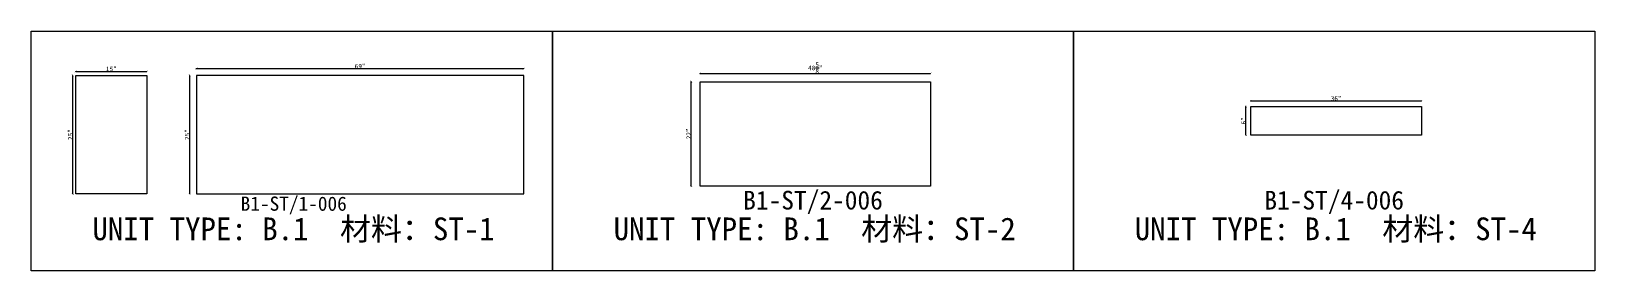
# Model space of a CAD drawing. Header units: millimetres. Extents: x -46966 to 138077, y -48408 to 2116.
# Drawn here: x -46966 to -38591, y -16282 to -14999 of the extents above; entities that cross this region are included whole.
import ezdxf
from ezdxf.enums import TextEntityAlignment as Align

# ---------------------------------------------------------------- set-up
doc = ezdxf.new("R2010")
doc.units = ezdxf.units.MM
doc.layers.add('PART_NUMBER', color=3, linetype='Continuous')
doc.styles.add('样式 1', font='')
doc.styles.get('样式 1').set_extended_font_data('NSimSun')
doc.dimstyles.new('副本 ISO-25', dxfattribs={"dimtxt": 25, "dimasz": 10, "dimexe": 1.5, "dimexo": 0.5, "dimtad": 1, "dimlfac": 0.03937, "dimlunit": 5, "dimtxsty": '样式 1', "dimblk": 'ARCHTICK', "dimcen": 2.5, "dimclrd": 256, "dimclrt": 1, "dimazin": 3, "dimtfac": 1, "dimtmove": 0, "dimatfit": 3, "dimfxlon": 1})

msp = doc.modelspace()

# ---------------------------------------------------------------- texts
at = {"style": '样式 1'}
for s, p in [('UNIT TYPE: B.1', (-46638.54, -16118.14)), ('材料：ST-1', (-45312.259, -16118.14)), ('UNIT TYPE: B.1', (-43846.665, -16118.14)), ('材料：ST-2', (-42520.384, -16118.14)), ('UNIT TYPE: B.1', (-41054.791, -16118.14)), ('材料：ST-4', (-39728.51, -16118.14))]:
    msp.add_text(s, height=121.5865, dxfattribs=at).set_placement(p)
at = {"layer": 'PART_NUMBER', "color": 3, "style": '样式 1'}
for s, height, p in [('B1-ST/1-006', 76, (-45560.2, -15922.492)), ('B1-ST/2-006', 100, (-42778.284, -15903.813)), ('B1-ST/4-006', 100, (-39986.409, -15903.813))]:
    msp.add_text(s, height=height, dxfattribs=at).set_placement(p, align=Align.MIDDLE_CENTER)

# ---------------------------------------------------------------- blocks, each defined once
blk = doc.blocks.new('_ArchTick')
at = {"color": 0, "linetype": 'ByBlock', "const_width": 0.15}
blk.add_lwpolyline([(-0.5, -0.5), (0.5, 0.5)], dxfattribs=at)
blk = doc.blocks.new('*D72')
at = {"color": 0, "lineweight": -2, "transparency": 16777216}
for p, q in [((-46742.7, -15235.4), (-46745.2, -15235.4)), ((-46742.7, -15870.4), (-46745.2, -15870.4))]:
    blk.add_line(p, q, dxfattribs=at)
at = {"lineweight": -2, "transparency": 16777216}
blk.add_line((-46743.7, -15870.4), (-46743.7, -15235.4), dxfattribs=at)
at = {"layer": 'Defpoints', "color": 0, "transparency": 16777216}
for p in [(-46743.7, -15235.4), (-46727.9, -15235.4), (-46727.9, -15870.4)]:
    blk.add_point(p, dxfattribs=at)
at = {"lineweight": -2, "transparency": 16777216, "xscale": 10, "yscale": 10, "zscale": 10}
for p, rotation in [((-46743.7, -15235.4), 90), ((-46743.7, -15870.4), 270)]:
    blk.add_blockref('_ArchTick', p, dxfattribs=dict(at, rotation=rotation))
at = {"color": 1, "transparency": 16777216, "insert": (-46756.8, -15552.9), "char_height": 25, "attachment_point": 5, "rotation": 90, "style": '样式 1'}
blk.add_mtext('\\A1;25"', dxfattribs=at)
blk = doc.blocks.new('*D73')
at = {"color": 0, "lineweight": -2, "transparency": 16777216}
for p, q in [((-46727.9, -15215), (-46727.9, -15212.5)), ((-46346.9, -15215), (-46346.9, -15212.5))]:
    blk.add_line(p, q, dxfattribs=at)
at = {"lineweight": -2, "transparency": 16777216}
blk.add_line((-46727.9, -15214), (-46346.9, -15214), dxfattribs=at)
at = {"layer": 'Defpoints', "color": 0, "transparency": 16777216}
for p in [(-46727.9, -15235.4), (-46346.9, -15214), (-46346.9, -15235.4)]:
    blk.add_point(p, dxfattribs=at)
at = {"lineweight": -2, "transparency": 16777216, "xscale": 10, "yscale": 10, "zscale": 10, "rotation": 180}
blk.add_blockref('_ArchTick', (-46727.9, -15214), dxfattribs=at)
at = {"lineweight": -2, "transparency": 16777216, "xscale": 10, "yscale": 10, "zscale": 10}
blk.add_blockref('_ArchTick', (-46346.9, -15214), dxfattribs=at)
at = {"color": 1, "transparency": 16777216, "insert": (-46537.4, -15200.9), "char_height": 25, "attachment_point": 5, "style": '样式 1'}
blk.add_mtext('\\A1;15"', dxfattribs=at)
blk = doc.blocks.new('*D74')
at = {"color": 0, "lineweight": -2, "transparency": 16777216}
for p, q in [((-46116.6, -15235.4), (-46119.1, -15235.4)), ((-46116.6, -15870.4), (-46119.1, -15870.4))]:
    blk.add_line(p, q, dxfattribs=at)
at = {"lineweight": -2, "transparency": 16777216}
blk.add_line((-46117.6, -15870.4), (-46117.6, -15235.4), dxfattribs=at)
at = {"layer": 'Defpoints', "color": 0, "transparency": 16777216}
for p in [(-46117.6, -15235.4), (-46080.6, -15235.4), (-46080.6, -15870.4)]:
    blk.add_point(p, dxfattribs=at)
at = {"lineweight": -2, "transparency": 16777216, "xscale": 10, "yscale": 10, "zscale": 10}
for p, rotation in [((-46117.6, -15235.4), 90), ((-46117.6, -15870.4), 270)]:
    blk.add_blockref('_ArchTick', p, dxfattribs=dict(at, rotation=rotation))
at = {"color": 1, "transparency": 16777216, "insert": (-46130.7, -15552.9), "char_height": 25, "attachment_point": 5, "rotation": 90, "style": '样式 1'}
blk.add_mtext('\\A1;25"', dxfattribs=at)
blk = doc.blocks.new('*D75')
at = {"color": 0, "lineweight": -2, "transparency": 16777216}
for p, q in [((-46080.6, -15200.1), (-46080.6, -15197.6)), ((-44328, -15200.1), (-44328, -15197.6))]:
    blk.add_line(p, q, dxfattribs=at)
at = {"lineweight": -2, "transparency": 16777216}
blk.add_line((-46080.6, -15199.1), (-44328, -15199.1), dxfattribs=at)
at = {"layer": 'Defpoints', "color": 0, "transparency": 16777216}
for p in [(-46080.6, -15235.4), (-44328, -15199.1), (-44328, -15235.4)]:
    blk.add_point(p, dxfattribs=at)
at = {"lineweight": -2, "transparency": 16777216, "xscale": 10, "yscale": 10, "zscale": 10, "rotation": 180}
blk.add_blockref('_ArchTick', (-46080.6, -15199.1), dxfattribs=at)
at = {"lineweight": -2, "transparency": 16777216, "xscale": 10, "yscale": 10, "zscale": 10}
blk.add_blockref('_ArchTick', (-44328, -15199.1), dxfattribs=at)
at = {"color": 1, "transparency": 16777216, "insert": (-45204.3, -15186), "char_height": 25, "attachment_point": 5, "style": '样式 1'}
blk.add_mtext('\\A1;69"', dxfattribs=at)
blk = doc.blocks.new('*D76')
at = {"color": 0, "lineweight": -2, "transparency": 16777216}
for p, q in [((-43383.3, -15225.7), (-43383.3, -15223.2)), ((-42148.2, -15225.7), (-42148.2, -15223.2))]:
    blk.add_line(p, q, dxfattribs=at)
at = {"lineweight": -2, "transparency": 16777216}
blk.add_line((-43383.3, -15224.7), (-42148.2, -15224.7), dxfattribs=at)
at = {"layer": 'Defpoints', "color": 0, "transparency": 16777216}
for p in [(-42148.2, -15224.7), (-43383.3, -15269.2), (-42148.2, -15269.2)]:
    blk.add_point(p, dxfattribs=at)
at = {"lineweight": -2, "transparency": 16777216, "xscale": 10, "yscale": 10, "zscale": 10, "rotation": 180}
blk.add_blockref('_ArchTick', (-43383.3, -15224.7), dxfattribs=at)
at = {"lineweight": -2, "transparency": 16777216, "xscale": 10, "yscale": 10, "zscale": 10}
blk.add_blockref('_ArchTick', (-42148.2, -15224.7), dxfattribs=at)
at = {"color": 1, "transparency": 16777216, "insert": (-42765.7, -15195.6), "char_height": 25, "attachment_point": 5, "style": '样式 1'}
blk.add_mtext('\\A1;48{\\H1x;\\S5/8;}"', dxfattribs=at)
blk = doc.blocks.new('*D77')
at = {"color": 0, "lineweight": -2, "transparency": 16777216}
for p, q in [((-43430, -15269.2), (-43432.5, -15269.2)), ((-43430, -15828), (-43432.5, -15828))]:
    blk.add_line(p, q, dxfattribs=at)
at = {"lineweight": -2, "transparency": 16777216}
blk.add_line((-43431, -15828), (-43431, -15269.2), dxfattribs=at)
at = {"layer": 'Defpoints', "color": 0, "transparency": 16777216}
for p in [(-43431, -15269.2), (-43383.3, -15269.2), (-43383.3, -15828)]:
    blk.add_point(p, dxfattribs=at)
at = {"lineweight": -2, "transparency": 16777216, "xscale": 10, "yscale": 10, "zscale": 10}
for p, rotation in [((-43431, -15269.2), 90), ((-43431, -15828), 270)]:
    blk.add_blockref('_ArchTick', p, dxfattribs=dict(at, rotation=rotation))
at = {"color": 1, "transparency": 16777216, "insert": (-43444.1, -15548.6), "char_height": 25, "attachment_point": 5, "rotation": 90, "style": '样式 1'}
blk.add_mtext('\\A1;22"', dxfattribs=at)
blk = doc.blocks.new('*D78')
at = {"color": 0, "lineweight": -2, "transparency": 16777216}
for p, q in [((-40433.1, -15373.1), (-40433.1, -15370.6)), ((-39518.7, -15373.1), (-39518.7, -15370.6))]:
    blk.add_line(p, q, dxfattribs=at)
at = {"lineweight": -2, "transparency": 16777216}
blk.add_line((-40433.1, -15372.1), (-39518.7, -15372.1), dxfattribs=at)
at = {"layer": 'Defpoints', "color": 0, "transparency": 16777216}
for p in [(-40433.1, -15403), (-39518.7, -15372.1), (-39518.7, -15403)]:
    blk.add_point(p, dxfattribs=at)
at = {"lineweight": -2, "transparency": 16777216, "xscale": 10, "yscale": 10, "zscale": 10, "rotation": 180}
blk.add_blockref('_ArchTick', (-40433.1, -15372.1), dxfattribs=at)
at = {"lineweight": -2, "transparency": 16777216, "xscale": 10, "yscale": 10, "zscale": 10}
blk.add_blockref('_ArchTick', (-39518.7, -15372.1), dxfattribs=at)
at = {"color": 1, "transparency": 16777216, "insert": (-39975.9, -15359), "char_height": 25, "attachment_point": 5, "style": '样式 1'}
blk.add_mtext('\\A1;36"', dxfattribs=at)
blk = doc.blocks.new('*D79')
at = {"color": 0, "lineweight": -2, "transparency": 16777216}
for p, q in [((-40457.9, -15403), (-40460.4, -15403)), ((-40457.9, -15555.4), (-40460.4, -15555.4))]:
    blk.add_line(p, q, dxfattribs=at)
at = {"lineweight": -2, "transparency": 16777216}
blk.add_line((-40458.9, -15555.4), (-40458.9, -15403), dxfattribs=at)
at = {"layer": 'Defpoints', "color": 0, "transparency": 16777216}
for p in [(-40458.9, -15403), (-40433.1, -15403), (-40433.1, -15555.4)]:
    blk.add_point(p, dxfattribs=at)
at = {"lineweight": -2, "transparency": 16777216, "xscale": 10, "yscale": 10, "zscale": 10}
for p, rotation in [((-40458.9, -15403), 90), ((-40458.9, -15555.4), 270)]:
    blk.add_blockref('_ArchTick', p, dxfattribs=dict(at, rotation=rotation))
at = {"color": 1, "transparency": 16777216, "insert": (-40472.1, -15479.2), "char_height": 25, "attachment_point": 5, "rotation": 90, "style": '样式 1'}
blk.add_mtext('\\A1;6"', dxfattribs=at)

# ---------------------------------------------------------------- dimensions: what is measured, and where the dimension line sits
for base, p1, p2, picture, middle in [((-46743.693, -15235.436), (-46727.895, -15870.436), (-46727.895, -15235.436), '*D72', (-46756.818, -15552.936)), ((-46117.565, -15235.436), (-46080.625, -15870.436), (-46080.625, -15235.436), '*D74', (-46130.69, -15552.936)), ((-43431.017, -15269.225), (-43383.253, -15828.025), (-43383.253, -15269.225), '*D77', (-43444.142, -15548.625)), ((-40458.935, -15402.983), (-40433.1, -15555.383), (-40433.1, -15402.983), '*D79', (-40472.06, -15479.183))]:
    dim = msp.add_linear_dim(base=base, p1=p1, p2=p2, angle=90, dimstyle='副本 ISO-25')
    dim.commit()
    dim.dimension.update_dxf_attribs({"geometry": picture, "text_midpoint": middle})
for base, p1, p2, picture, middle in [((-46346.895, -15214.001), (-46727.895, -15235.436), (-46346.895, -15235.436), '*D73', (-46537.395, -15200.876)), ((-44328.025, -15199.105), (-46080.625, -15235.436), (-44328.025, -15235.436), '*D75', (-45204.325, -15185.98)), ((-42148.178, -15224.696), (-43383.253, -15269.225), (-42148.178, -15269.225), '*D76', (-42765.716, -15195.603)), ((-39518.7, -15372.147), (-40433.1, -15402.983), (-39518.7, -15402.983), '*D78', (-39975.9, -15359.022))]:
    dim = msp.add_linear_dim(base=base, p1=p1, p2=p2, dimstyle='副本 ISO-25')
    dim.commit()
    dim.dimension.update_dxf_attribs({"geometry": picture, "text_midpoint": middle})

# ---------------------------------------------------------------- linework, layer by layer
at = {"color": 1}
for points in [[(-46966.168, -14999.246), (-44174.293, -14999.246), (-44174.293, -16281.644), (-46966.168, -16281.644)], [(-44174.293, -14999.246), (-41382.419, -14999.246), (-41382.419, -16281.644), (-44174.293, -16281.644)], [(-41382.419, -14999.246), (-38590.544, -14999.246), (-38590.544, -16281.644), (-41382.419, -16281.644)]]:
    msp.add_lwpolyline(points, close=True, dxfattribs=at)
for points in [[(-46727.895, -15870.436), (-46727.895, -15235.436), (-46346.895, -15235.436), (-46346.895, -15870.436)], [(-46080.625, -15870.436), (-44328.025, -15870.436), (-44328.025, -15235.436), (-46080.625, -15235.436)], [(-43383.253, -15269.225), (-42148.178, -15269.225), (-42148.178, -15828.025), (-43383.253, -15828.025)], [(-40433.1, -15402.983), (-39518.7, -15402.983), (-39518.7, -15555.383), (-40433.1, -15555.383)]]:
    msp.add_lwpolyline(points, close=True)

msp.set_redraw_order([(e.dxf.handle, doc.entitydb.next_handle()) for e in msp.query("TEXT MTEXT ATTDEF DIMENSION ARC_DIMENSION")])  # texts and dimensions are drawn at this point

doc.saveas('drawing.dxf')
